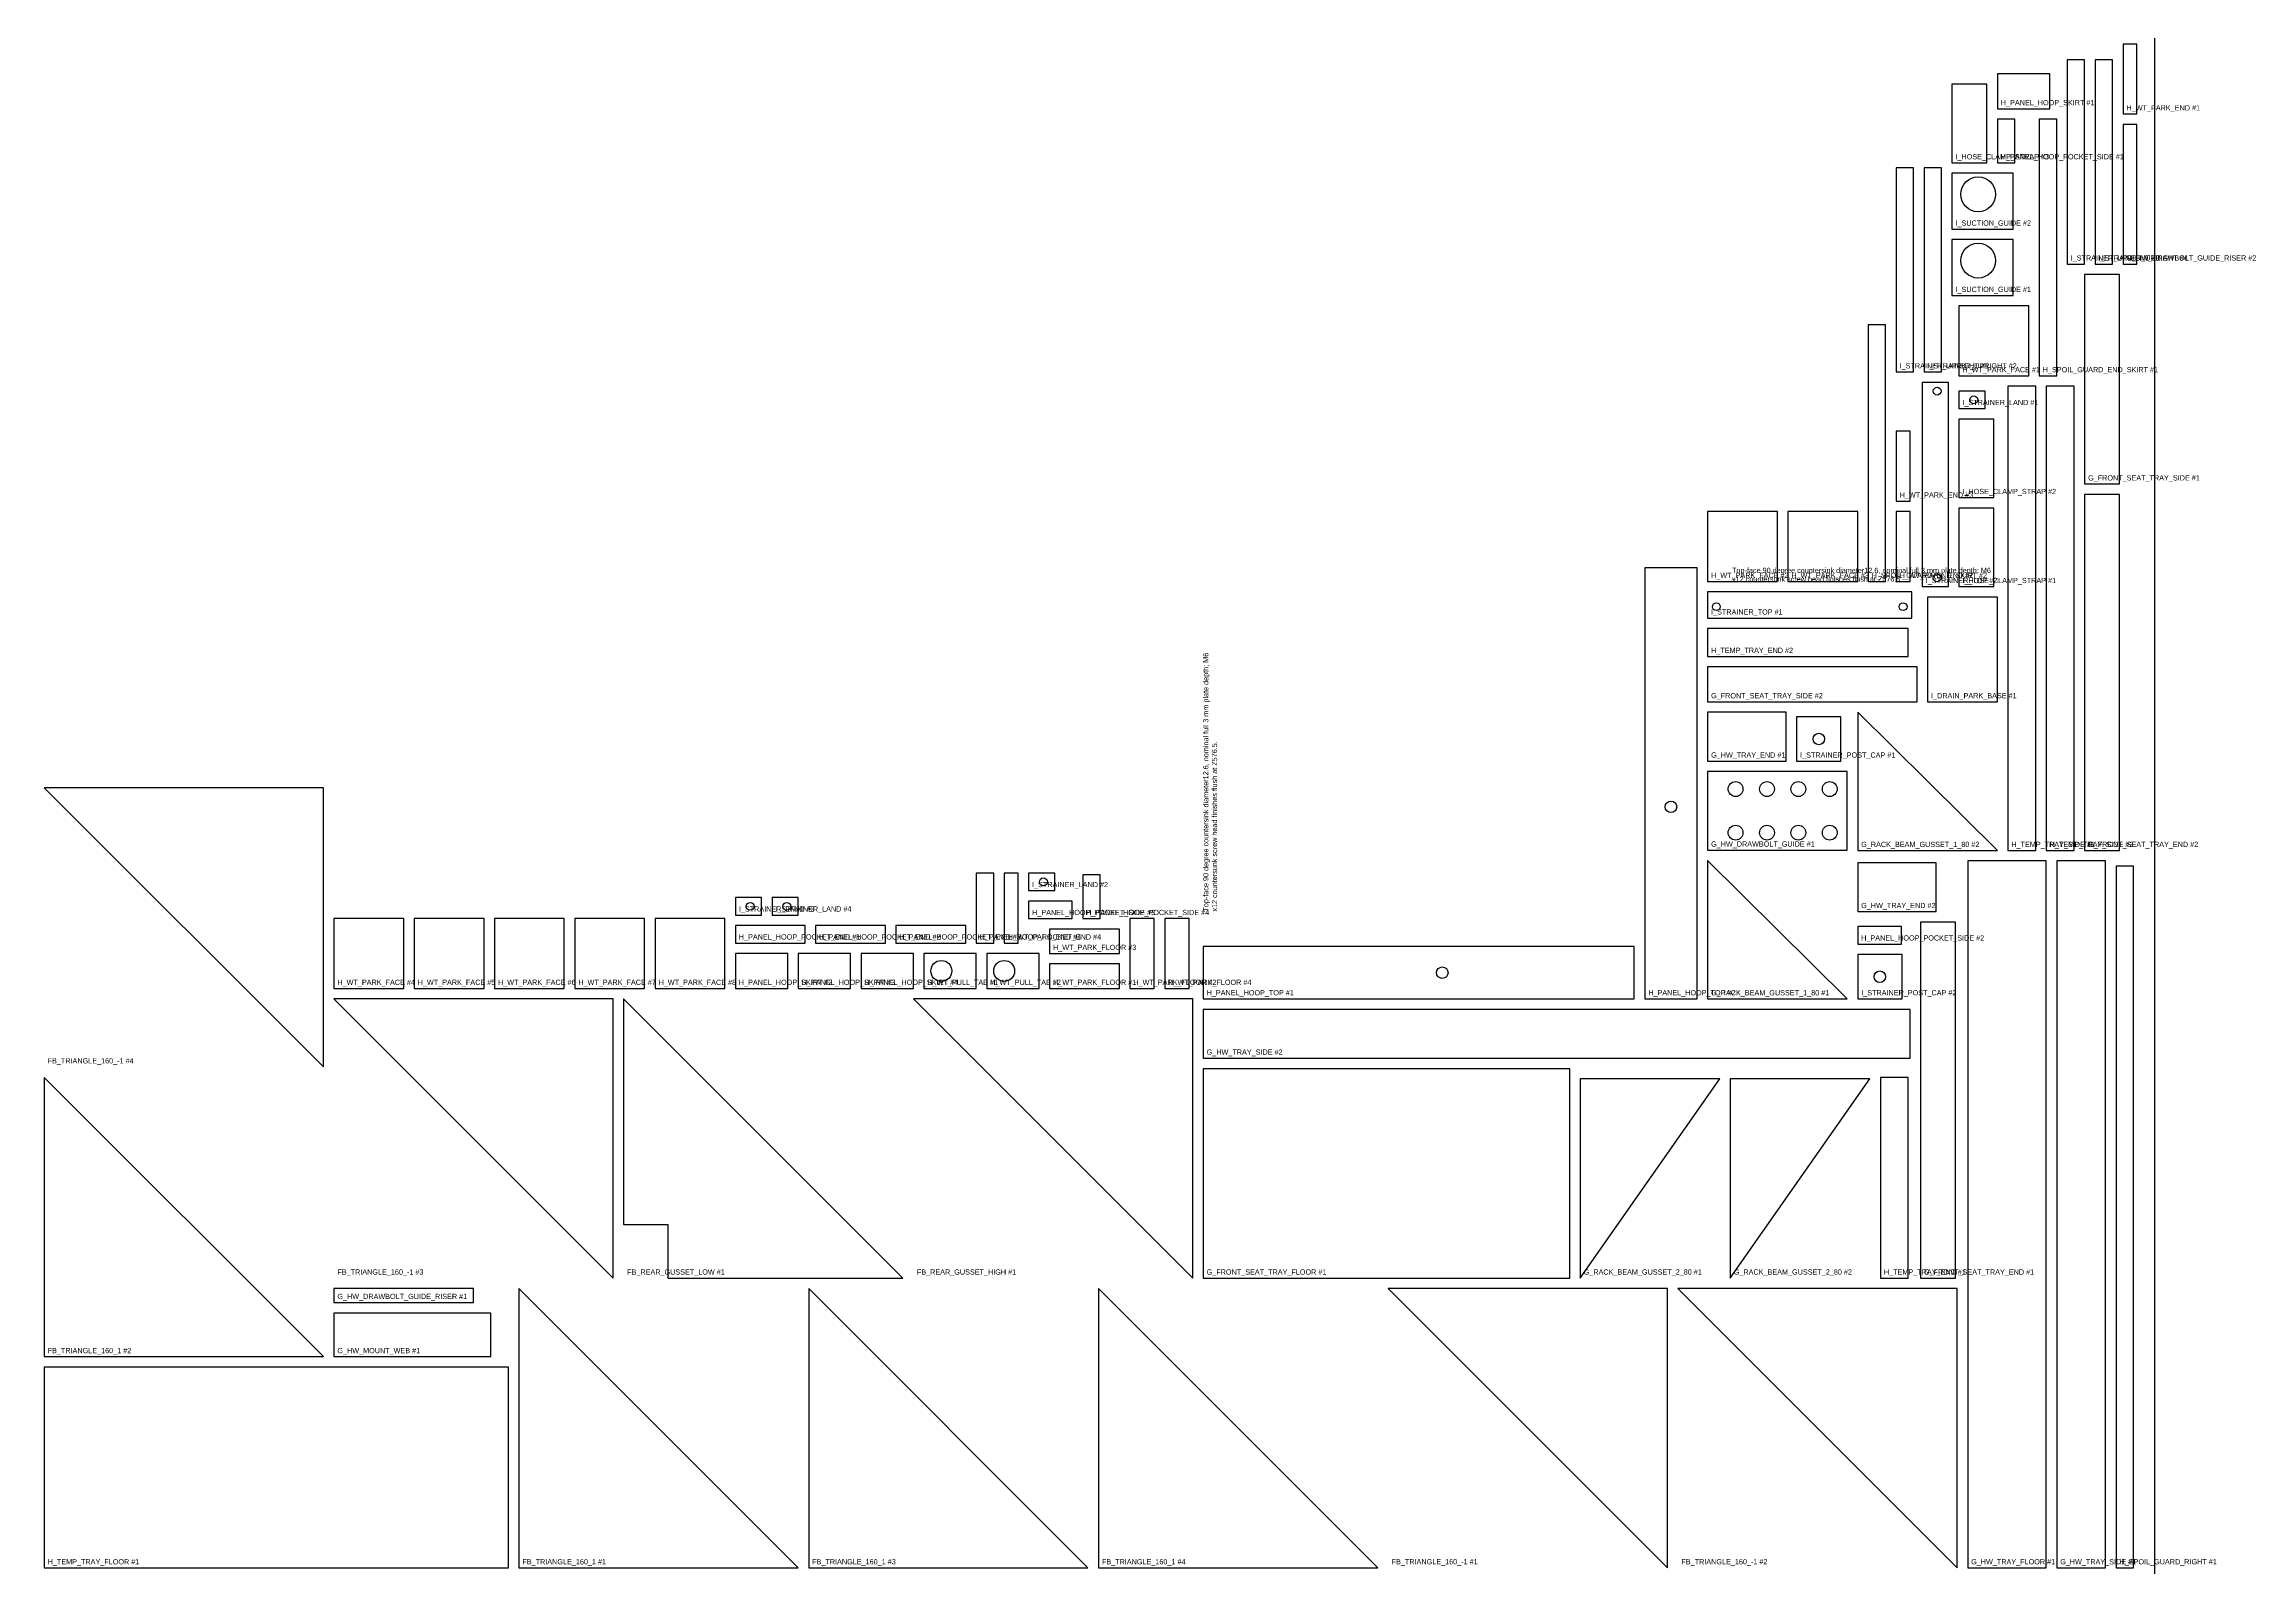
# Model space of a CAD drawing. Header units: millimetres. Extents: x 0 to 1275, y 0 to 2438.
# Drawn here: x 10 to 1275, y 10 to 883 of the extents above; entities that cross this region are included whole.
import ezdxf

# ---------------------------------------------------------------- set-up
doc = ezdxf.new("R2010")
doc.units = ezdxf.units.MM
for name, color, linetype in [('CUT_HOLES', 7, 'Continuous'), ('CUT_OUTER', 7, 'Continuous'), ('MACHINING_NOTES', 7, 'Continuous'), ('PART_MARK_NO_CUT', 7, 'Continuous'), ('STOCK_NO_CUT', 7, 'Continuous')]:
    doc.layers.add(name, color=color, linetype=linetype)

msp = doc.modelspace()

# ---------------------------------------------------------------- linework, layer by layer
at = {"layer": 'CUT_HOLES'}
for centre, radius in [((1118, 797), 10), ((1118, 759), 10), ((1094.5, 684.2), 2.25), ((1115.5, 679.2), 2.25), ((1094.5, 577.2), 2.25), ((968, 560.7), 2.25), ((1075, 560.7), 2.25), ((1026.7, 484.9), 3.3), ((979, 456.2), 4.25), ((997, 456.2), 4.25), ((1015, 456.2), 4.25), ((1033, 456.2), 4.25), ((942, 446), 3.3), ((979, 431.2), 4.25), ((997, 431.2), 4.25), ((1015, 431.2), 4.25), ((1033, 431.2), 4.25), ((582.5, 403), 2.25), ((414.5, 389), 2.25), ((435.5, 389), 2.25), ((524, 352), 6), ((560, 352), 6), ((811, 351), 3.3), ((1061.7, 348.7), 3.3)]:
    msp.add_circle(centre, radius, dxfattribs=at)
at = {"layer": 'CUT_OUTER'}
for points in [[(1169, 757), (1179, 757), (1179, 874), (1169, 874)], [(1185, 757), (1195, 757), (1195, 874), (1185, 874)], [(1201, 843), (1209, 843), (1209, 883), (1201, 883)], [(1129, 846), (1159, 846), (1159, 866), (1129, 866)], [(1103, 815), (1123, 815), (1123, 860), (1103, 860)], [(1139, 815), (1139, 840), (1129, 840), (1129, 815)], [(1163, 693), (1163, 840), (1153, 840), (1153, 693)], [(1209, 757), (1209, 837), (1201, 837), (1201, 757)], [(1071, 695.2), (1081, 695.2), (1081, 812.2), (1071, 812.2)], [(1087, 695.2), (1097, 695.2), (1097, 812.2), (1087, 812.2)], [(1103, 777), (1138, 777), (1138, 809), (1103, 809)], [(1103, 739), (1138, 739), (1138, 771), (1103, 771)], [(1199, 631), (1199, 751), (1179, 751), (1179, 631)], [(1065, 575.2), (1065, 722.2), (1055, 722.2), (1055, 575.2)], [(1107, 693), (1147, 693), (1147, 733), (1107, 733)], [(1101, 572.2), (1101, 689.2), (1086, 689.2), (1086, 572.2)], [(1122, 674.2), (1122, 684.2), (1107, 684.2), (1107, 674.2)], [(1151, 421), (1151, 687), (1135, 687), (1135, 421)], [(1173, 421), (1173, 687), (1157, 687), (1157, 421)], [(1071, 621.2), (1079, 621.2), (1079, 661.2), (1071, 661.2)], [(1107, 623.2), (1127, 623.2), (1127, 668.2), (1107, 668.2)], [(1199, 421), (1199, 625), (1179, 625), (1179, 421)], [(963, 575.2), (1003, 575.2), (1003, 615.2), (963, 615.2)], [(1009, 575.2), (1049, 575.2), (1049, 615.2), (1009, 615.2)], [(1071, 575.2), (1079, 575.2), (1079, 615.2), (1071, 615.2)], [(1107, 572.2), (1127, 572.2), (1127, 617.2), (1107, 617.2)], [(927, 336), (957, 336), (957, 583), (927, 583)], [(963, 554.2), (1080, 554.2), (1080, 569.2), (963, 569.2)], [(1089, 506.2), (1129, 506.2), (1129, 566.2), (1089, 566.2)], [(963, 532.2), (1078, 532.2), (1078, 548.2), (963, 548.2)], [(963, 506.2), (1083, 506.2), (1083, 526.2), (963, 526.2)], [(963, 472.2), (1008, 472.2), (1008, 500.2), (963, 500.2)], [(1014, 472.2), (1039.4, 472.2), (1039.4, 497.6), (1014, 497.6)], [(1129, 421), (1049, 500.2), (1049, 421)], [(170, 457), (10, 457), (170, 297)], [(1043, 421.2), (1043, 466.2), (963, 466.2), (963, 421.2)], [(554, 368), (554, 408), (544, 408), (544, 368)], [(560, 368), (568, 368), (568, 408), (560, 408)], [(589, 398), (589, 408), (574, 408), (574, 398)], [(615, 382), (615, 407), (605, 407), (605, 382)], [(1043, 336), (963, 415.2), (963, 336)], [(1049, 386), (1094, 386), (1094, 414), (1049, 414)], [(1112, 10), (1157, 10), (1157, 415), (1112, 415)], [(1191, 10), (1191, 415), (1163, 415), (1163, 10)], [(1207, 10), (1207, 412), (1197, 412), (1197, 10)], [(421, 384), (421, 394), (406, 394), (406, 384)], [(442, 384), (442, 394), (427, 394), (427, 384)], [(176, 342), (216, 342), (216, 382), (176, 382)], [(222, 342), (262, 342), (262, 382), (222, 382)], [(268, 342), (308, 342), (308, 382), (268, 382)], [(314, 342), (354, 342), (354, 382), (314, 382)], [(360, 342), (400, 342), (400, 382), (360, 382)], [(574, 382), (599, 382), (599, 392), (574, 392)], [(646, 342), (646, 382), (632, 382), (632, 342)], [(666, 342), (666, 382), (652, 382), (652, 342)], [(1105, 176), (1105, 380), (1085, 380), (1085, 176)], [(406, 368), (446, 368), (446, 378), (406, 378)], [(452, 368), (492, 368), (492, 378), (452, 378)], [(498, 368), (538, 368), (538, 378), (498, 378)], [(586, 362), (626, 362), (626, 376), (586, 376)], [(1049, 367.4), (1074, 367.4), (1074, 377.4), (1049, 377.4)], [(406, 342), (436, 342), (436, 362), (406, 362)], [(442, 342), (472, 342), (472, 362), (442, 362)], [(478, 342), (508, 342), (508, 362), (478, 362)], [(544, 342), (544, 362), (514, 362), (514, 342)], [(580, 342), (580, 362), (550, 362), (550, 342)], [(586, 342), (626, 342), (626, 356), (586, 356)], [(921, 336), (921, 366), (674, 366), (674, 336)], [(1049, 336), (1074.4, 336), (1074.4, 361.4), (1049, 361.4)], [(336, 336), (176, 336), (336, 176)], [(367.4, 176), (502, 176), (342, 336), (342, 206.8), (367.4, 206.8)], [(668, 336), (508, 336), (668, 176)], [(674, 302), (1079, 302), (1079, 330), (674, 330)], [(10, 131), (170, 131), (10, 291)], [(674, 176), (884, 176), (884, 296), (674, 296)], [(1078, 176), (1078, 291), (1062, 291), (1062, 176)], [(970, 290.2), (890, 290.2), (890, 176)], [(1056, 290.2), (976, 290.2), (976, 176)], [(176, 162), (256, 162), (256, 170), (176, 170)], [(282, 10), (442, 10), (282, 170)], [(448, 10), (608, 10), (448, 170)], [(614, 10), (774, 10), (614, 170)], [(940, 170), (780, 170), (940, 10)], [(1106, 170), (946, 170), (1106, 10)], [(266, 131), (266, 156), (176, 156), (176, 131)], [(276, 10), (276, 125), (10, 125), (10, 10)]]:
    msp.add_lwpolyline(points, close=True, dxfattribs=at)
at = {"layer": 'STOCK_NO_CUT'}
msp.add_lwpolyline([(0, 0), (1219.2, 0), (1219.2, 2438.4), (0, 2438.4)], close=True, dxfattribs=at)

# ---------------------------------------------------------------- texts
at = {"layer": 'MACHINING_NOTES', "insert": (977, 583), "char_height": 3, "width": 150, "attachment_point": 1}
msp.add_mtext('Top-face 90 degree countersink diameter12.6, nominal full 3 mm plate depth; M6 x12 countersunk screw head finishes flush at Z576.5.', dxfattribs=at)
at = {"layer": 'MACHINING_NOTES', "insert": (674, 386), "char_height": 3, "width": 150, "attachment_point": 1, "rotation": 90}
msp.add_mtext('Top-face 90 degree countersink diameter12.6, nominal full 3 mm plate depth; M6 x12 countersunk screw head finishes flush at Z576.5.', dxfattribs=at)
at = {"layer": 'PART_MARK_NO_CUT'}
for s, p in [('H_PANEL_HOOP_SKIRT #1', (1131, 848)), ('H_WT_PARK_END #1', (1203, 845)), ('I_HOSE_CLAMP_STRAP #3', (1105, 817)), ('H_PANEL_HOOP_POCKET_SIDE #1', (1131, 817)), ('I_SUCTION_GUIDE #2', (1105, 779)), ('I_STRAINER_UPRIGHT #3', (1171, 759)), ('I_STRAINER_UPRIGHT #4', (1187, 759)), ('G_HW_DRAWBOLT_GUIDE_RISER #2', (1203, 759)), ('I_SUCTION_GUIDE #1', (1105, 741)), ('I_STRAINER_UPRIGHT #1', (1073, 697.2)), ('I_STRAINER_UPRIGHT #2', (1089, 697.2)), ('H_WT_PARK_FACE #1', (1109, 695)), ('H_SPOIL_GUARD_END_SKIRT #1', (1155, 695)), ('I_STRAINER_LAND #1', (1109, 676.2)), ('G_FRONT_SEAT_TRAY_SIDE #1', (1181, 633)), ('H_WT_PARK_END #3', (1073, 623.2)), ('I_HOSE_CLAMP_STRAP #2', (1109, 625.2)), ('H_WT_PARK_FACE #2', (965, 577.2)), ('H_WT_PARK_FACE #3', (1011, 577.2)), ('H_SPOIL_GUARD_END_SKIRT #2', (1057, 577.2)), ('H_WT_PARK_END #2', (1073, 577.2)), ('I_STRAINER_TOP #2', (1088, 574.2)), ('I_HOSE_CLAMP_STRAP #1', (1109, 574.2)), ('I_STRAINER_TOP #1', (965, 556.2)), ('H_TEMP_TRAY_END #2', (965, 534.2)), ('G_FRONT_SEAT_TRAY_SIDE #2', (965, 508.2)), ('I_DRAIN_PARK_BASE #1', (1091, 508.2)), ('G_HW_TRAY_END #1', (965, 474.2)), ('I_STRAINER_POST_CAP #1', (1016, 474.2)), ('G_HW_DRAWBOLT_GUIDE #1', (965, 423.2)), ('G_RACK_BEAM_GUSSET_1_80 #2', (1051, 423)), ('H_TEMP_TRAY_SIDE #1', (1137, 423)), ('H_TEMP_TRAY_SIDE #2', (1159, 423)), ('G_FRONT_SEAT_TRAY_END #2', (1181, 423)), ('I_STRAINER_LAND #2', (576, 400)), ('I_STRAINER_LAND #3', (408, 386)), ('I_STRAINER_LAND #4', (429, 386)), ('H_PANEL_HOOP_POCKET_SIDE #3', (576, 384)), ('H_PANEL_HOOP_POCKET_SIDE #4', (607, 384)), ('G_HW_TRAY_END #2', (1051, 388)), ('H_PANEL_HOOP_POCKET_END #1', (408, 370)), ('H_PANEL_HOOP_POCKET_END #2', (454, 370)), ('H_PANEL_HOOP_POCKET_END #3', (500, 370)), ('H_PANEL_HOOP_POCKET_END #4', (546, 370)), ('H_WT_PARK_END #4', (562, 370)), ('H_WT_PARK_FLOOR #3', (588, 364)), ('H_PANEL_HOOP_POCKET_SIDE #2', (1051, 369.4)), ('H_WT_PARK_FACE #4', (178, 344)), ('H_WT_PARK_FACE #5', (224, 344)), ('H_WT_PARK_FACE #6', (270, 344)), ('H_WT_PARK_FACE #7', (316, 344)), ('H_WT_PARK_FACE #8', (362, 344)), ('H_PANEL_HOOP_SKIRT #2', (408, 344)), ('H_PANEL_HOOP_SKIRT #3', (444, 344)), ('H_PANEL_HOOP_SKIRT #4', (480, 344)), ('H_WT_PULL_TAB #1', (516, 344)), ('H_WT_PULL_TAB #2', (552, 344)), ('H_WT_PARK_FLOOR #1', (588, 344)), ('H_WT_PARK_FLOOR #2', (634, 344)), ('H_WT_PARK_FLOOR #4', (654, 344)), ('H_PANEL_HOOP_TOP #1', (676, 338)), ('H_PANEL_HOOP_TOP #2', (929, 338)), ('G_RACK_BEAM_GUSSET_1_80 #1', (965, 338)), ('I_STRAINER_POST_CAP #2', (1051, 338)), ('G_HW_TRAY_SIDE #2', (676, 304)), ('FB_TRIANGLE_160_-1 #4', (12, 299)), ('FB_TRIANGLE_160_-1 #3', (178, 178)), ('FB_REAR_GUSSET_LOW #1', (344, 178)), ('FB_REAR_GUSSET_HIGH #1', (510, 178)), ('G_FRONT_SEAT_TRAY_FLOOR #1', (676, 178)), ('G_RACK_BEAM_GUSSET_2_80 #1', (892, 178)), ('G_RACK_BEAM_GUSSET_2_80 #2', (978, 178)), ('H_TEMP_TRAY_END #1', (1064, 178)), ('G_FRONT_SEAT_TRAY_END #1', (1087, 178)), ('G_HW_DRAWBOLT_GUIDE_RISER #1', (178, 164)), ('FB_TRIANGLE_160_1 #2', (12, 133)), ('G_HW_MOUNT_WEB #1', (178, 133)), ('H_TEMP_TRAY_FLOOR #1', (12, 12)), ('FB_TRIANGLE_160_1 #1', (284, 12)), ('FB_TRIANGLE_160_1 #3', (450, 12)), ('FB_TRIANGLE_160_1 #4', (616, 12)), ('FB_TRIANGLE_160_-1 #1', (782, 12)), ('FB_TRIANGLE_160_-1 #2', (948, 12)), ('G_HW_TRAY_FLOOR #1', (1114, 12)), ('G_HW_TRAY_SIDE #1', (1165, 12)), ('H_SPOIL_GUARD_RIGHT #1', (1199, 12))]:
    msp.add_text(s, height=3, dxfattribs=at).set_placement(p)

doc.saveas('drawing.dxf')
